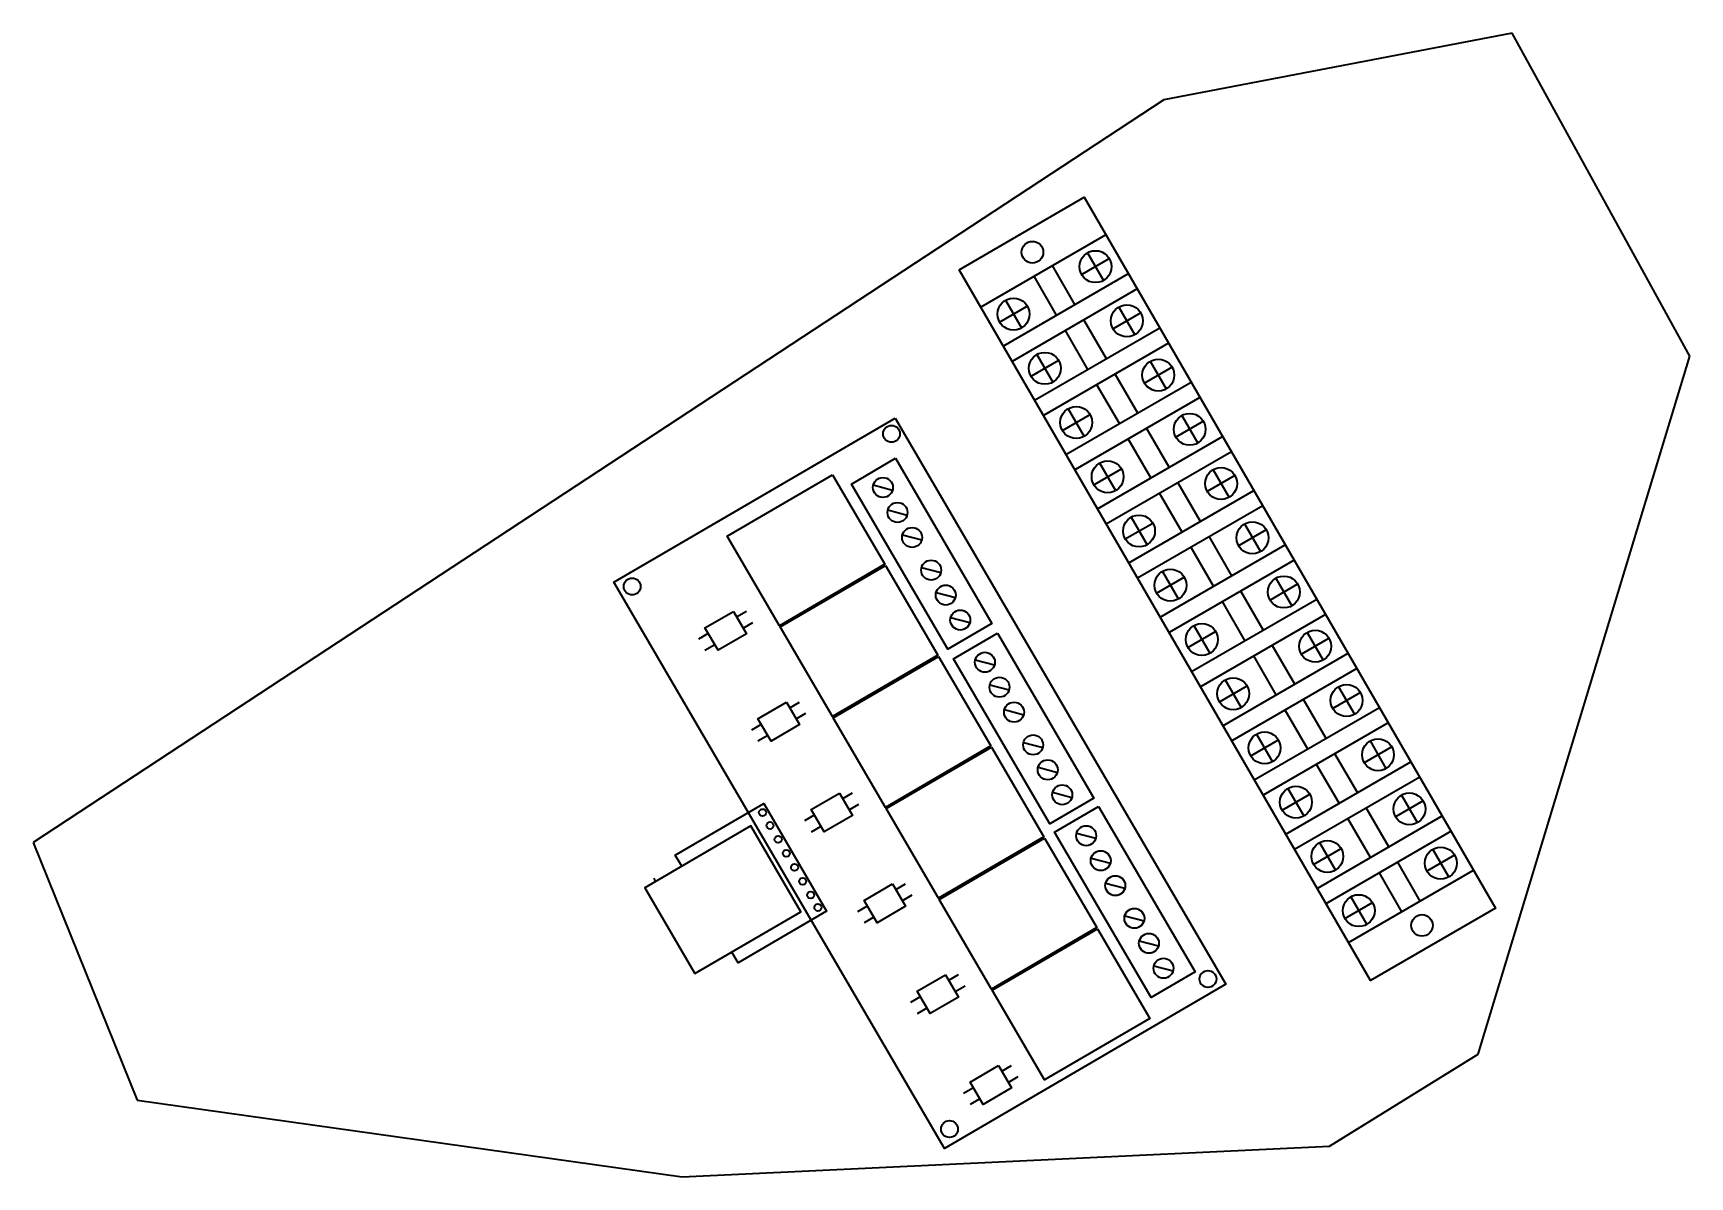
# Model space of a CAD drawing. Header units: inches. Extents: x 0 to 41.5, y -2.3 to 8.
# Drawn here: x 1.02 to 8.06, y 2.23 to 7.09 of the extents above; entities that cross this region are included whole.
import ezdxf
from ezdxf.enums import TextEntityAlignment as Align

# ---------------------------------------------------------------- set-up
doc = ezdxf.new("R2018")
doc.units = ezdxf.units.IN
doc.header["$MEASUREMENT"] = 0
doc.layers.add('DRAWING SHT', color=7, linetype='Continuous')
doc.styles.add('Annotative', font='arial.ttf')
doc.styles.get("Standard").update_dxf_attribs({"font": 'arial.ttf'})

# ---------------------------------------------------------------- blocks, each defined once
blk = doc.blocks.new('*U7')
for p, q in [((0.3074, 0.0956), (-0.3074, 0.0956)), ((-0.0451, -0.0956), (-0.0451, 0.0956)), ((0.0451, -0.0956), (0.0451, 0.0956)), ((-0.2694, 0.0002), (-0.1336, 0.0002)), ((-0.2015, 0.068), (-0.2015, -0.0677)), ((0.2694, 0.0002), (0.1336, 0.0002)), ((0.2015, 0.068), (0.2015, -0.0677)), ((-0.3074, -0.0956), (0.3074, -0.0956))]:
    blk.add_line(p, q)
for centre in [(-0.2015, 0.0002), (0.2015, 0.0002)]:
    blk.add_circle(centre, 0.0679)
blk = doc.blocks.new('*U6')
at = {"color": 0, "linetype": 'ByBlock', "lineweight": -2, "transparency": 16777216}
for p in [(0, 2.9316), (0, 2.6651), (0, 2.3986), (0, 2.1321), (0, 1.8656), (0, 1.5991), (0, 1.3326), (0, 1.066), (0, 0.7995), (0, 0.533), (0, 0.2665), (0, 0)]:
    blk.add_blockref('*U7', p, dxfattribs=at)
blk = doc.blocks.new('Fuerth Cole DRAWING SHT')
at = {"layer": 'DRAWING SHT'}
for p, q in [((0, 0.5), (10.5, 0.5)), ((3.25, 0), (3.25, 0.5)), ((8.375, 0), (8.375, 0.5)), ((9.875, 0), (9.875, 0.5)), ((0, 0.25), (3.25, 0.25)), ((2.25, 0), (2.25, 0.25)), ((9.875, 0.25), (8.375, 0.25))]:
    blk.add_line(p, q, dxfattribs=at)
blk.add_lwpolyline([(0, 0), (10.5, 0), (10.5, 8), (0, 8)], close=True, dxfattribs=at)
for s, width, heights, insert, char_height, attachment_point in [('ST. CLAIR COLLEGE', 3.25, [0.2465], (1.625, 0.3731), 0.15, 5), ('DRN BY', 2.25, [0.19], (0.0105, 0.235), 0.12, 1)]:
    blk.add_mtext_dynamic_manual_height_columns(s, width=width, gutter_width=1, heights=heights, dxfattribs=dict(at, insert=insert, char_height=char_height, attachment_point=attachment_point))
at = {"layer": 'DRAWING SHT', "char_height": 0.12, "width": 1, "attachment_point": 1, "style": 'Annotative'}
for s, insert in [('TITLE', (3.265, 0.485)), ('CLASS', (2.265, 0.235))]:
    blk.add_mtext(s, dxfattribs=dict(at, insert=insert))
at = {"layer": 'DRAWING SHT', "char_height": 0.12, "width": 1.5, "attachment_point": 1}
for s, insert in [('DATE', (8.39, 0.485)), ('SCALE', (8.39, 0.235))]:
    blk.add_mtext(s, dxfattribs=dict(at, insert=insert))
at = {"layer": 'DRAWING SHT'}
for tag, p in [('DATE', (9.375, 0.375)), ('DRN_BY', (1.4375, 0.125)), ('CLS', (3.025, 0.125)), ('SCALE', (9.425, 0.125))]:
    blk.add_attdef(tag, text='', height=0.12, dxfattribs=at).set_placement(p, align=Align.MIDDLE_CENTER)
at = {"layer": 'DRAWING SHT', "lineweight": 30, "flags": 104}
blk.add_attdef('TITLE', text='', height=0.12, dxfattribs=at).set_placement((3.875, 0.25), align=Align.MIDDLE_LEFT)

msp = doc.modelspace()

# ---------------------------------------------------------------- linework, layer by layer
for p, q in [((7.3049, 7.0937), (5.8233, 6.8106)), ((8.06, 5.7201), (7.3049, 7.0937)), ((5.8233, 6.8106), (1.0152, 3.6513)), ((7.1595, 2.7512), (8.06, 5.7201)), ((4.5878, 5.1716), (4.6698, 5.1501)), ((4.6498, 5.0655), (4.7317, 5.0439)), ((4.7117, 4.9593), (4.7937, 4.9378)), ((4.7929, 4.8202), (4.8748, 4.7987)), ((4.8548, 4.7141), (4.9367, 4.6925)), ((4.0068, 4.6103), (4.0484, 4.6346)), ((4.0345, 4.5627), (4.0762, 4.587)), ((4.9167, 4.6079), (4.9987, 4.5863)), ((3.886, 4.5398), (3.8443, 4.5155)), ((3.9137, 4.4922), (3.8721, 4.4679)), ((5.0215, 4.4283), (5.1034, 4.4068)), ((5.0834, 4.3222), (5.1654, 4.3006)), ((4.2322, 4.2239), (4.2739, 4.2482)), ((4.26, 4.1763), (4.3016, 4.2006)), ((5.1454, 4.216), (5.2273, 4.1945)), ((4.1114, 4.1534), (4.0698, 4.1291)), ((4.1392, 4.1058), (4.0975, 4.0815)), ((5.2265, 4.0769), (5.3085, 4.0553)), ((5.2884, 3.9708), (5.3704, 3.9492)), ((4.4577, 3.8374), (4.4993, 3.8617)), ((4.4854, 3.7899), (4.527, 3.8142)), ((5.3504, 3.8646), (5.4323, 3.843)), ((4.3368, 3.767), (4.2952, 3.7427)), ((4.3646, 3.7194), (4.323, 3.6951)), ((5.452, 3.6905), (5.5339, 3.6689)), ((1.0152, 3.6513), (1.4583, 2.5552)), ((5.5139, 3.5843), (5.5958, 3.5628)), ((4.6831, 3.451), (4.7247, 3.4753)), ((5.5758, 3.4782), (5.6578, 3.4566)), ((4.7109, 3.4034), (4.7525, 3.4277)), ((4.5623, 3.3805), (4.5206, 3.3563)), ((4.59, 3.333), (4.5484, 3.3087)), ((5.657, 3.3391), (5.7389, 3.3175)), ((5.7189, 3.2329), (5.8009, 3.2114)), ((5.7808, 3.1268), (5.8628, 3.1052)), ((4.9085, 3.0646), (4.9502, 3.0889)), ((4.9363, 3.017), (4.9779, 3.0413)), ((4.7877, 2.9941), (4.7461, 2.9698)), ((4.8155, 2.9465), (4.7738, 2.9223)), ((6.5276, 2.3592), (7.1595, 2.7512)), ((5.134, 2.6782), (5.1756, 2.7025)), ((5.0132, 2.6077), (4.9715, 2.5834)), ((5.1617, 2.6306), (5.2034, 2.6549)), ((1.4583, 2.5552), (3.7751, 2.2286)), ((5.0409, 2.5601), (4.9993, 2.5358)), ((3.7751, 2.2286), (6.5276, 2.3592))]:
    msp.add_line(p, q)
for points in [[(4.9523, 6.0873), (5.4845, 6.3952), (7.234, 3.3713), (6.7018, 3.0634)], [(4.6812, 5.456), (6.0863, 3.0476), (4.8903, 2.3499), (3.4852, 4.7583)], [(4.6819, 5.2851), (5.092, 4.5822), (4.9046, 4.4729), (4.4945, 5.1757)], [(4.4144, 5.2155), (4.6367, 4.8345), (4.1887, 4.5732), (3.9665, 4.9542)], [(4.6399, 4.8291), (4.8621, 4.4481), (4.4142, 4.1868), (4.1919, 4.5677)], [(3.9929, 4.6341), (4.0484, 4.5389), (3.9276, 4.4684), (3.8721, 4.5636)], [(5.1156, 4.5418), (5.5256, 3.8389), (5.3382, 3.7296), (4.9282, 4.4324)], [(4.8653, 4.4427), (5.0875, 4.0617), (4.6396, 3.8004), (4.4174, 4.1813)], [(4.2183, 4.2476), (4.2738, 4.1525), (4.153, 4.082), (4.0975, 4.1772)], [(5.0907, 4.0562), (5.313, 3.6753), (4.865, 3.414), (4.6428, 3.7949)], [(4.4438, 3.8612), (4.4993, 3.7661), (4.3785, 3.6956), (4.323, 3.7907)], [(5.5461, 3.8039), (5.9561, 3.1011), (5.7687, 2.9918), (5.3587, 3.6946)], [(3.8293, 3.093), (4.28, 3.356), (4.0668, 3.7214), (3.6161, 3.4585)], [(5.3162, 3.6698), (5.5384, 3.2889), (5.0905, 3.0275), (4.8682, 3.4085)], [(4.6692, 3.4748), (4.7247, 3.3797), (4.6039, 3.3092), (4.5484, 3.4043)], [(5.5416, 3.2834), (5.7639, 2.9025), (5.3159, 2.6411), (5.0937, 3.0221)], [(4.8947, 3.0884), (4.9502, 2.9932), (4.8294, 2.9228), (4.7739, 3.0179)], [(5.1201, 2.702), (5.1756, 2.6068), (5.0548, 2.5363), (4.9993, 2.6315)]]:
    msp.add_lwpolyline(points, close=True)
msp.add_lwpolyline([(3.7733, 3.5502), (3.746, 3.5971), (4.1219, 3.8164), (4.389, 3.3586), (4.0131, 3.1393), (3.9866, 3.1847)])
for centre, radius in [((5.2645, 6.1617), 0.0459), ((4.6652, 5.3889), 0.0358), ((4.6288, 5.1609), 0.0424), ((4.6907, 5.0547), 0.0424), ((4.7527, 4.9485), 0.0424), ((4.8338, 4.8094), 0.0424), ((3.5625, 4.7395), 0.0358), ((4.8958, 4.7033), 0.0424), ((4.9577, 4.5971), 0.0424), ((5.0625, 4.4175), 0.0424), ((5.1244, 4.3114), 0.0424), ((5.1863, 4.2052), 0.0424), ((5.2675, 4.0661), 0.0424), ((5.3294, 3.96), 0.0424), ((5.3914, 3.8538), 0.0424), ((4.1167, 3.7783), 0.015), ((4.1489, 3.7232), 0.015), ((4.1834, 3.664), 0.015), ((5.4929, 3.6797), 0.0424), ((4.2179, 3.6049), 0.015), ((5.5549, 3.5736), 0.0424), ((4.2529, 3.5449), 0.015), ((4.2875, 3.4857), 0.015), ((5.6168, 3.4674), 0.0424), ((4.3215, 3.4274), 0.015), ((4.3523, 3.3745), 0.015), ((5.698, 3.3283), 0.0424), ((6.9211, 3.2982), 0.0459), ((5.7599, 3.2221), 0.0424), ((5.8218, 3.116), 0.0424), ((6.0109, 3.0703), 0.0358), ((4.9117, 2.4319), 0.0358)]:
    msp.add_circle(centre, radius)
msp.add_arc((3.5042, 3.4104), 0.175, 25.39533, 30.25982)

# ---------------------------------------------------------------- block references
ref = msp.add_blockref('Fuerth Cole DRAWING SHT', (0, 0))
ref.add_attrib('DRN_BY', 'C.C.F', dxfattribs={"layer": 'DRAWING SHT', "height": 0.12}).set_placement((1.4375, 0.125), align=Align.MIDDLE_CENTER)
ref.add_attrib('CLS', '001', dxfattribs={"layer": 'DRAWING SHT', "height": 0.12}).set_placement((3.025, 0.125), align=Align.MIDDLE_CENTER)
ref.add_attrib('DATE', "MAR'20", dxfattribs={"layer": 'DRAWING SHT', "height": 0.12}).set_placement((9.375, 0.375), align=Align.MIDDLE_CENTER)
ref.add_attrib('SCALE', 'FULL', dxfattribs={"layer": 'DRAWING SHT', "height": 0.12}).set_placement((9.425, 0.125), align=Align.MIDDLE_CENTER)
lines = msp.add_mtext('FRONT PANEL LAYOUT', dxfattribs={"layer": 'DRAWING SHT', "insert": (3.875, 0.25), "char_height": 2.5, "attachment_point": 1})
ref.add_attrib('TITLE', '', (3.875, 0.25), dxfattribs={"flags": 104}).embed_mtext(lines)
at = {"rotation": 30.05135099937234}
msp.add_blockref('*U6', (6.8265, 3.4618), dxfattribs=at)

doc.saveas('drawing.dxf')
